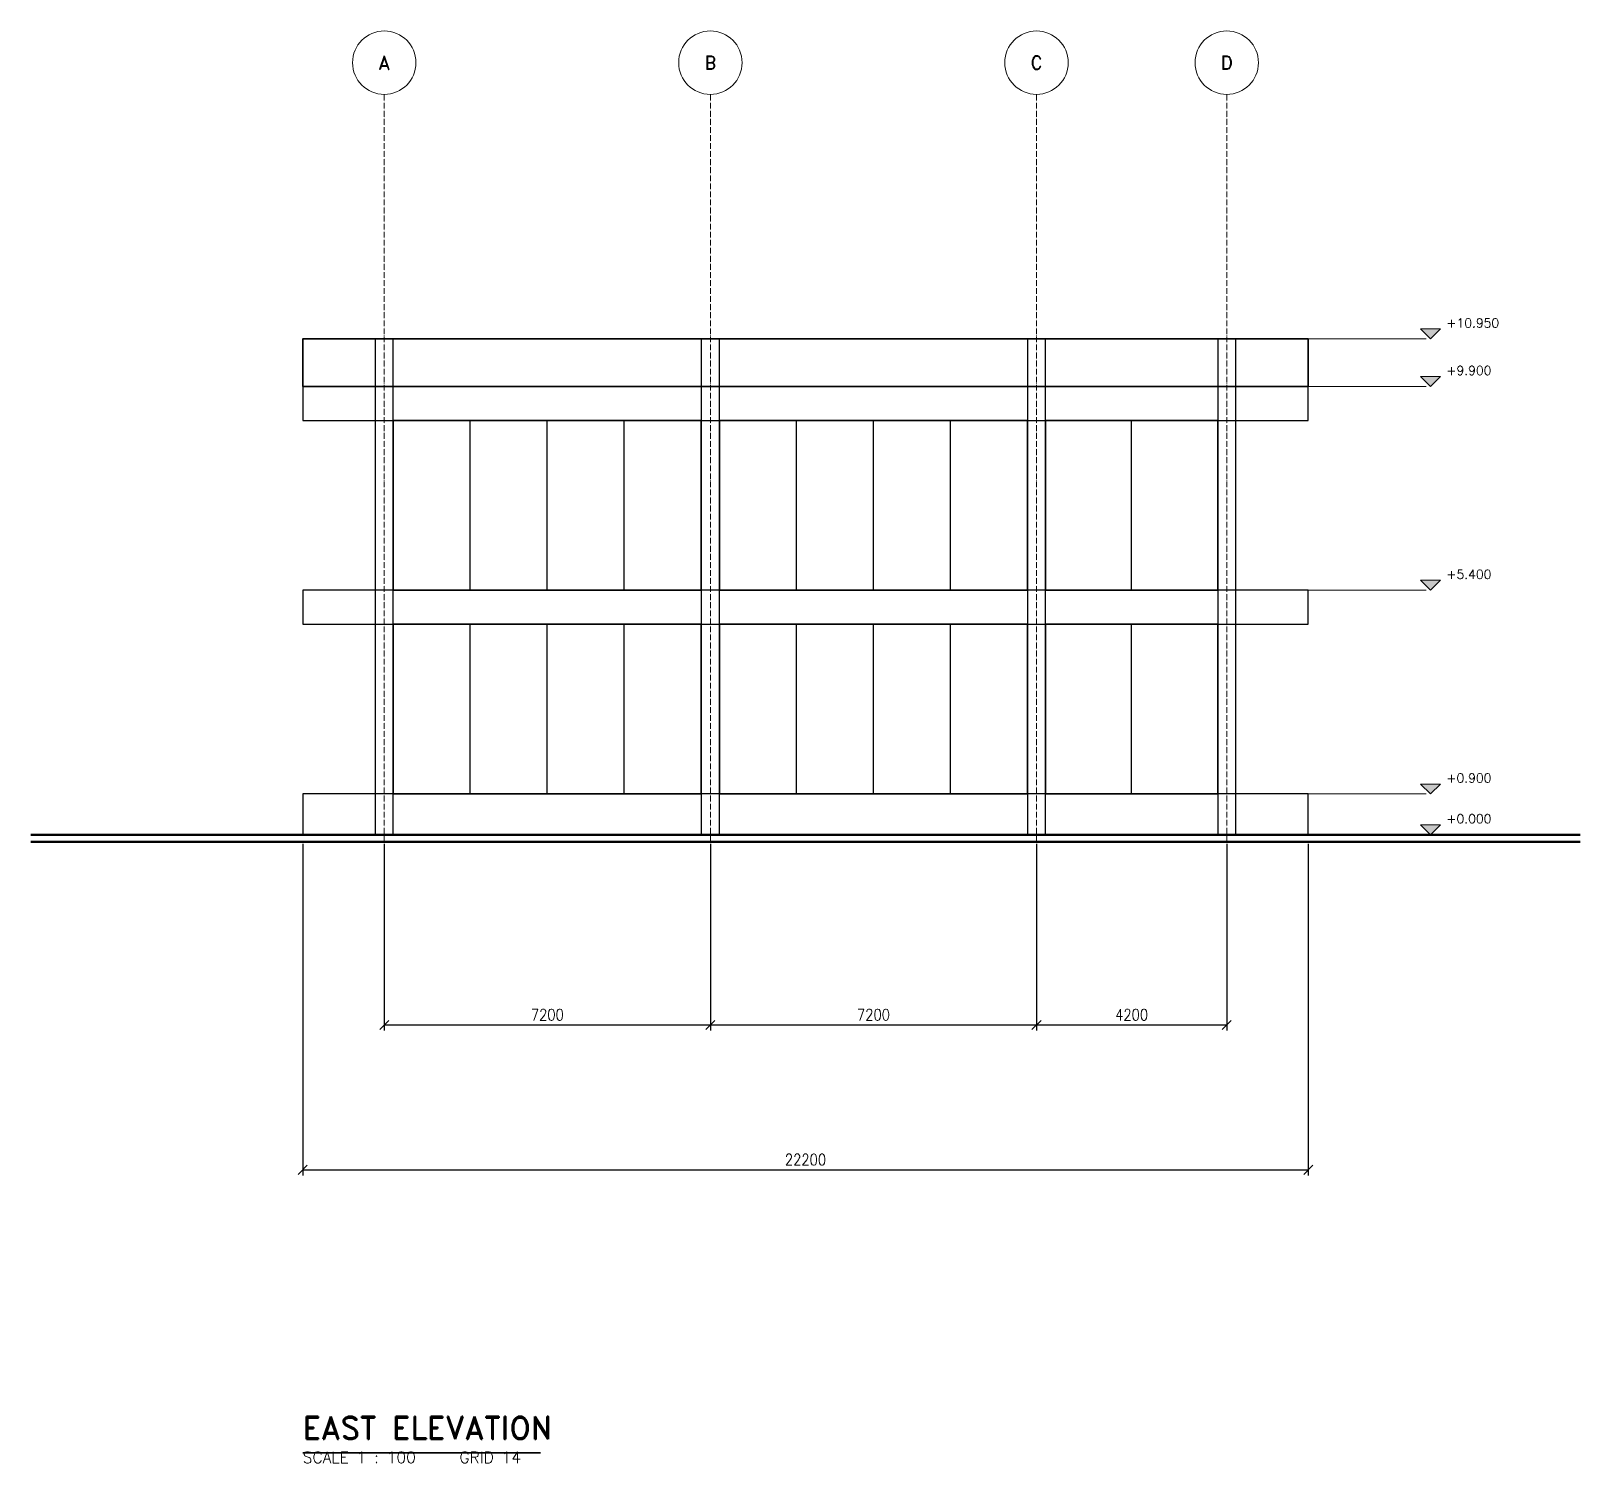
# Model space of a CAD drawing. Header units: millimetres. Extents: x -33945 to 191000, y -348875 to 205218.
# Drawn here: x -6000 to 28200, y -348875 to -317250 of the extents above; entities that cross this region are included whole.
import ezdxf
from ezdxf.enums import TextEntityAlignment as Align

# ---------------------------------------------------------------- set-up
doc = ezdxf.new("R2010")
doc.units = ezdxf.units.MM
doc.header["$LTSCALE"] = 50
doc.linetypes.add('DASHDOT', pattern=[3.556, 2.54, -0.508, 0, -0.508])
for name, color, linetype, lineweight in [('A-ANNO-DIMS', 2, 'Continuous', 13), ('A-ANNO-SYMB', 6, 'Continuous', 18), ('A-ANNO-TITL', 7, 'Continuous', 35), ('A-ELEV', 7, 'Continuous', 25), ('A-ELEV-FINE', 8, 'Continuous', 13), ('A-FLOR-LEVL', 6, 'Continuous', 18), ('A-GLAZ', 4, 'Continuous', 25), ('A-GRID', 8, 'DASHDOT', 13), ('A-GRID-IDEN', 8, 'Continuous', 13), ('A-ROOF', 30, 'Continuous', 35), ('A-SECT-GRND', 8, 'Continuous', 50)]:
    doc.layers.add(name, color=color, linetype=linetype, lineweight=lineweight)
doc.styles.add('AMA-NOTE', font='romans.shx', dxfattribs={"width": 0.85})
doc.styles.add('AMA-TITLE', font='romand.shx', dxfattribs={"width": 0.9})
doc.dimstyles.new('AMA-100', dxfattribs={"dimscale": 100, "dimtxt": 2.5, "dimasz": 2.5, "dimexe": 1.25, "dimexo": 2, "dimgap": 1, "dimtad": 1, "dimdec": 0, "dimtxsty": 'AMA-NOTE', "dimtsz": 1, "dimcen": 2.5, "dimclrd": 8, "dimclre": 8, "dimclrt": 7, "dimazin": 3, "dimtfac": 1, "dimtmove": 0, "dimatfit": 3})

msp = doc.modelspace()

# ---------------------------------------------------------------- texts
at = {"layer": 'A-ANNO-SYMB', "style": 'AMA-NOTE'}
for s, p in [('+10.950', (25250, -323698)), ('+9.900', (25250, -324748)), ('+5.400', (25250, -329248)), ('+0.900', (25250, -333748)), ('+0.000', (25250, -334648))]:
    msp.add_text(s, height=200, dxfattribs=at).set_placement(p, align=Align.MIDDLE_LEFT)
at = {"layer": 'A-ANNO-TITL'}
for s, height, style, p in [('EAST ELEVATION', 500, 'AMA-TITLE', (0, -348500)), ('SCALE 1 : 100    GRID 14', 250, 'AMA-NOTE', (0, -348950))]:
    msp.add_text(s, height=height, dxfattribs=dict(at, style=style)).set_placement(p, align=Align.BOTTOM_LEFT)
at = {"layer": 'A-GRID-IDEN', "style": 'AMA-TITLE'}
for s, p in [('A', (1800, -317950)), ('B', (9000, -317950)), ('C', (16200, -317950)), ('D', (20400, -317950))]:
    msp.add_text(s, height=300, dxfattribs=at).set_placement(p, align=Align.MIDDLE_CENTER)

# ---------------------------------------------------------------- dimensions: what is measured, and where the dimension line sits
at = {"layer": 'A-ANNO-DIMS'}
for base, p1, p2 in [((0, -342400), (0, -335000), (22200, -335000)), ((1800, -339200), (1800, -335000), (9000, -335000)), ((9000, -339200), (9000, -335000), (16200, -335000)), ((16200, -339200), (16200, -335000), (20400, -335000))]:
    msp.add_linear_dim(base=base, p1=p1, p2=p2, dimstyle='AMA-100', dxfattribs=at).render()

# ---------------------------------------------------------------- hatches: boundary and pattern name
at = {"layer": 'A-ANNO-SYMB'}
for points in [[(24900, -324050), (24680, -323830), (25120, -323830)], [(24900, -325100), (24680, -324880), (25120, -324880)], [(24900, -329600), (24680, -329380), (25120, -329380)], [(24900, -334100), (24680, -333880), (25120, -333880)], [(24900, -335000), (24680, -334780), (25120, -334780)]]:
    msp.add_hatch(color=7, dxfattribs=at).paths.add_polyline_path(points)

# ---------------------------------------------------------------- linework, layer by layer
for points in [[(24900, -324050), (24680, -323830), (25120, -323830)], [(24900, -325100), (24680, -324880), (25120, -324880)], [(24900, -329600), (24680, -329380), (25120, -329380)], [(24900, -334100), (24680, -333880), (25120, -333880)], [(24900, -335000), (24680, -334780), (25120, -334780)]]:
    msp.add_lwpolyline(points, close=True, dxfattribs=at)
at = {"layer": 'A-ANNO-TITL'}
msp.add_line((0, -348650), (5250, -348650), dxfattribs=at)
at = {"layer": 'A-ELEV'}
msp.add_line((0, -324050), (22200, -324050), dxfattribs=at)
for points in [[(1600, -335000), (2000, -335000), (2000, -324050), (1600, -324050)], [(8800, -335000), (9200, -335000), (9200, -324050), (8800, -324050)], [(16000, -335000), (16400, -335000), (16400, -324050), (16000, -324050)], [(20200, -335000), (20600, -335000), (20600, -324050), (20200, -324050)], [(0, -325850), (22200, -325850), (22200, -325100), (0, -325100)], [(0, -330350), (22200, -330350), (22200, -329600), (0, -329600)], [(0, -335000), (22200, -335000), (22200, -334100), (0, -334100)]]:
    msp.add_lwpolyline(points, close=True, dxfattribs=at)
at = {"layer": 'A-ELEV-FINE'}
for p, q in [((2000, -329600), (8800, -329600)), ((9200, -329600), (16000, -329600)), ((16400, -329600), (20200, -329600)), ((2000, -334100), (8800, -334100)), ((9200, -334100), (16000, -334100)), ((16400, -334100), (20200, -334100))]:
    msp.add_line(p, q, dxfattribs=at)
at = {"layer": 'A-FLOR-LEVL'}
for p, q in [((22200, -324050), (24800, -324050)), ((22200, -325100), (24800, -325100)), ((22200, -329600), (24800, -329600)), ((22200, -334100), (24800, -334100)), ((22200, -335000), (24800, -335000))]:
    msp.add_line(p, q, dxfattribs=at)
at = {"layer": 'A-GLAZ'}
for p, q in [((3700, -329600), (3700, -325850)), ((5400, -329600), (5400, -325850)), ((7100, -329600), (7100, -325850)), ((10900, -329600), (10900, -325850)), ((12600, -329600), (12600, -325850)), ((14300, -329600), (14300, -325850)), ((18300, -329600), (18300, -325850)), ((3700, -334100), (3700, -330350)), ((5400, -334100), (5400, -330350)), ((7100, -334100), (7100, -330350)), ((10900, -334100), (10900, -330350)), ((12600, -334100), (12600, -330350)), ((14300, -334100), (14300, -330350)), ((18300, -334100), (18300, -330350))]:
    msp.add_line(p, q, dxfattribs=at)
for points in [[(2000, -329600), (8800, -329600), (8800, -325850), (2000, -325850)], [(9200, -329600), (16000, -329600), (16000, -325850), (9200, -325850)], [(16400, -329600), (20200, -329600), (20200, -325850), (16400, -325850)], [(2000, -334100), (8800, -334100), (8800, -330350), (2000, -330350)], [(9200, -334100), (16000, -334100), (16000, -330350), (9200, -330350)], [(16400, -334100), (20200, -334100), (20200, -330350), (16400, -330350)]]:
    msp.add_lwpolyline(points, close=True, dxfattribs=at)
at = {"layer": 'A-GRID'}
for p, q in [((1800, -338000), (1800, -318650)), ((9000, -338000), (9000, -318650)), ((16200, -338000), (16200, -318650)), ((20400, -338000), (20400, -318650))]:
    msp.add_line(p, q, dxfattribs=at)
at = {"layer": 'A-GRID-IDEN'}
for centre in [(1800, -317950), (9000, -317950), (16200, -317950), (20400, -317950)]:
    msp.add_circle(centre, 700, dxfattribs=at)
at = {"layer": 'A-ROOF'}
msp.add_lwpolyline([(0, -325100), (22200, -325100), (22200, -324050), (0, -324050)], close=True, dxfattribs=at)
at = {"layer": 'A-SECT-GRND'}
for p, q in [((-6000, -335000), (28200, -335000)), ((-6000, -335160), (28200, -335160))]:
    msp.add_line(p, q, dxfattribs=at)

msp.set_redraw_order([(e.dxf.handle, doc.entitydb.next_handle()) for e in msp.query("TEXT MTEXT ATTDEF DIMENSION ARC_DIMENSION")])  # texts and dimensions are drawn at this point

doc.saveas('drawing.dxf')
